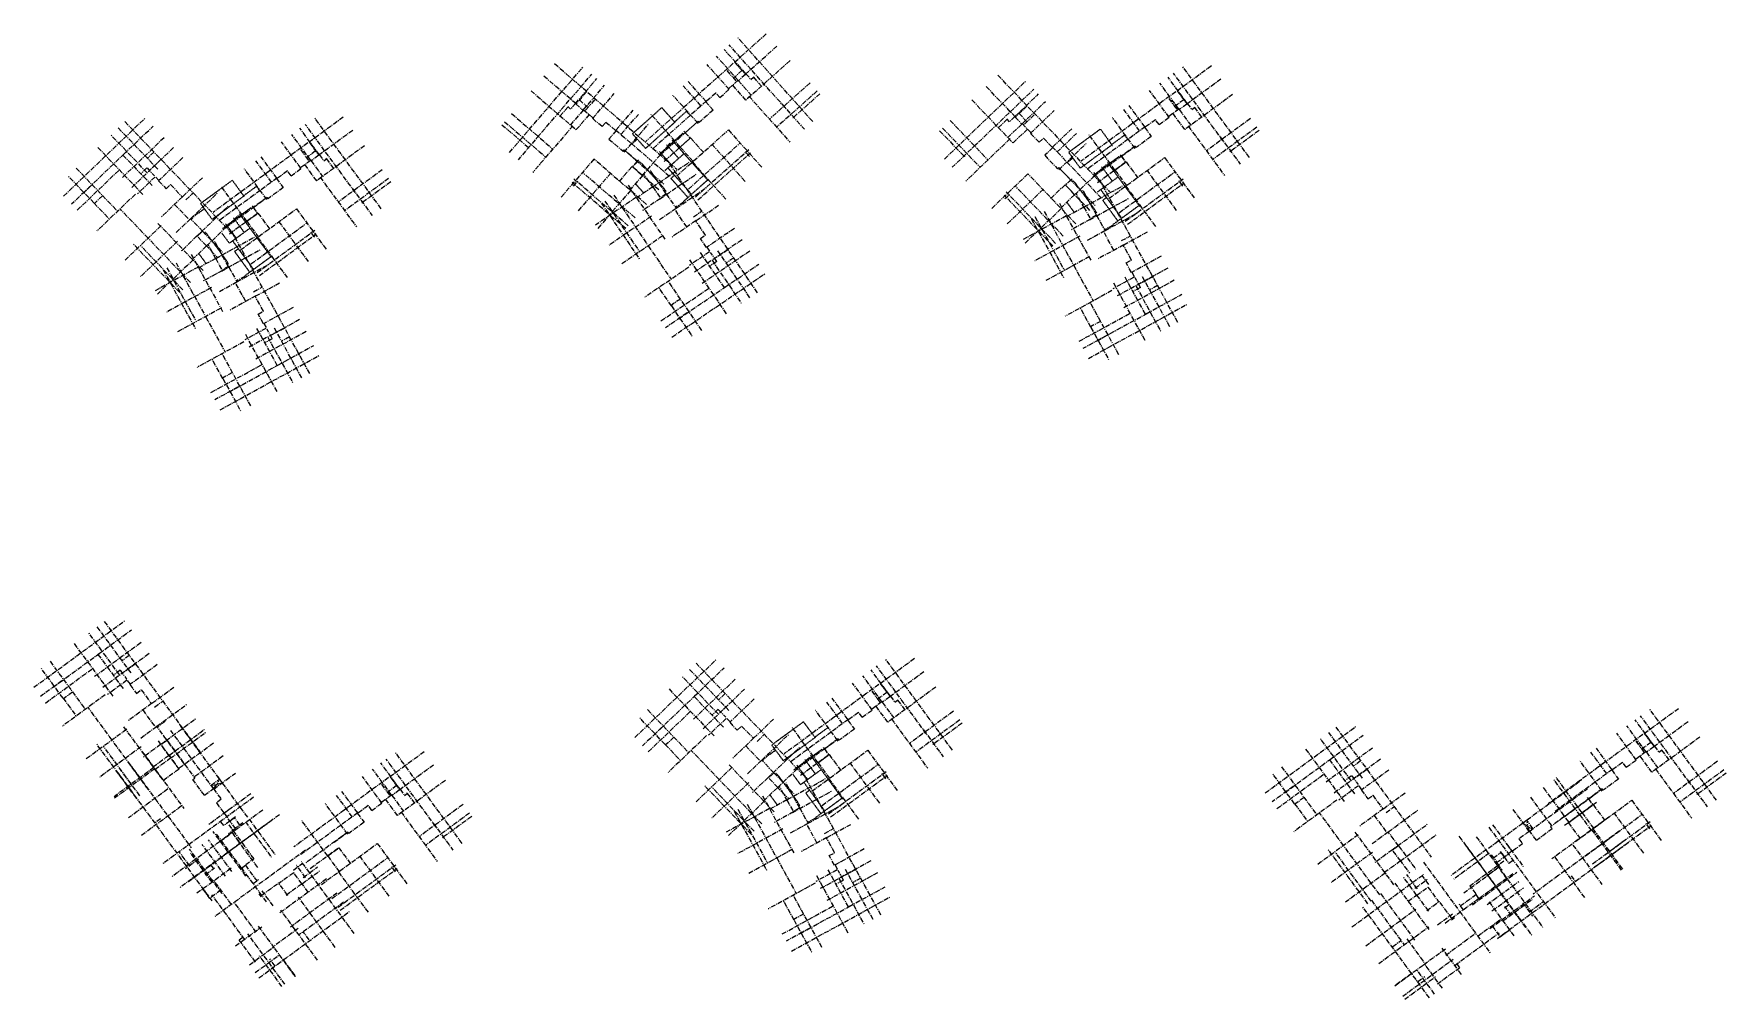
# Model space of a CAD drawing. Header units: millimetres. Extents: x 75184266 to 76346726, y -35077925 to -33679385.
# Drawn here: x 75305515 to 75529624, y -34277131 to -34149250 of the extents above; entities that cross this region are included whole.
import ezdxf

# ---------------------------------------------------------------- set-up
doc = ezdxf.new("R2010")
doc.units = ezdxf.units.MM
doc.header["$LTSCALE"] = 50
doc.header["$MEASUREMENT"] = 0
doc.linetypes.add('CENTER', pattern=[2, 1.25, -0.25, 0.25, -0.25])
doc.layers.add('CEN', color=1, linetype='CENTER')

msp = doc.modelspace()

# ---------------------------------------------------------------- linework, layer by layer
at = {"layer": 'CEN', "ltscale": 10}
for p, q in [((75398306.4, -34153003.1), (75399738.1, -34154607.2)), ((75399738.1, -34154607.2), (75400472.9, -34153951.3)), ((75397287.2, -34154113.9), (75398031.1, -34154947.3)), ((75398069.6, -34154990.5), (75398585.7, -34155568.7)), ((75377322.5, -34158521.3), (75376576.3, -34157878.3)), ((75378726, -34156892.6), (75377322.5, -34158521.3)), ((75379764.4, -34157985.3), (75379035.2, -34158831.6)), ((75392716.4, -34157992.3), (75386547.6, -34163497.9)), ((75455799, -34157799.9), (75456459.7, -34158700.7)), ((75456919.8, -34156791.8), (75458191.4, -34158525.5)), ((75458191.4, -34158525.5), (75458985.6, -34157942.9)), ((75378997.4, -34158875.5), (75378491.5, -34159462.6)), ((75392483.3, -34160009.8), (75387446.6, -34164505.1)), ((75435504.2, -34160277), (75434822.9, -34159565.6)), ((75437057, -34158790), (75435504.2, -34160277)), ((75437137.5, -34160789.8), (75436577.7, -34161325.8)), ((75437986.1, -34159977.1), (75437179.3, -34160749.8)), ((75456493.9, -34158747.4), (75456952.3, -34159372.3)), ((75384402.1, -34161783.5), (75390665.9, -34167180.8)), ((75391944.2, -34162206.6), (75388298.9, -34165460.1)), ((75391112.9, -34164248.7), (75392478.2, -34163030.2)), ((75391610.3, -34162162.9), (75392425.9, -34163076.8)), ((75391780.1, -34162353.1), (75393481.1, -34160834.9)), ((75391780.1, -34162353.1), (75392425.9, -34163076.8)), ((75397499.5, -34161973.3), (75401910.5, -34166915.5)), ((75450878, -34161223.3), (75444210.9, -34166113.4)), ((75340836.5, -34164585.5, 0), (75341497.3, -34165486.2, 0)), ((75341957.2, -34163577.3, 0), (75343229, -34165310.8, 0)), ((75343229, -34165310.8, 0), (75344023.2, -34164728.1, 0)), ((75385414.3, -34166127.3), (75383687.1, -34164639)), ((75384670.4, -34163796.7), (75389784.7, -34168203.5)), ((75392425.9, -34163076.8), (75388944.8, -34166183.8)), ((75391112.9, -34164248.7), (75392814.2, -34166155)), ((75442239.2, -34164201.6), (75447957.9, -34170173.4)), ((75450453, -34163209.2), (75445009.3, -34167202)), ((75449378, -34165268.9), (75450102.5, -34166256.6)), ((75449528.8, -34165474.5), (75451367.3, -34164126)), ((75325261.8, -34165632.1, 0), (75322030.4, -34168727.1, 0)), ((75341531.6, -34165532.9, 0), (75341990, -34166157.8, 0)), ((75379689.2, -34165847.3), (75375365, -34170865.7)), ((75386114.5, -34168011), (75384728.1, -34166816.5)), ((75385580.8, -34165934.2), (75384781.2, -34166862.2)), ((75385414.3, -34166127.3), (75384781.2, -34166862.2)), ((75384781.2, -34166862.2), (75388316, -34169908)), ((75385247.7, -34165983.7), (75388949.1, -34169173.1)), ((75392739.6, -34166221.5), (75397150.5, -34171163.8)), ((75442831.2, -34168622.4), (75441254.3, -34166975.6)), ((75442313.6, -34166231.2), (75446982.9, -34171107.1)), ((75449706.2, -34165344.4), (75445766.3, -34168234.1)), ((75450102.5, -34166256.6), (75446340, -34169016.3)), ((75448683.3, -34167297.6), (75450158.9, -34166215.2)), ((75448683.3, -34167297.6), (75450194.4, -34169357.8)), ((75449528.8, -34165474.5), (75450102.5, -34166256.6)), ((75455258.3, -34165643.6), (75459176.2, -34170985.2)), ((75322030.4, -34168727.1, 0), (75323030, -34169770.6, 0)), ((75323030, -34169770.6, 0), (75323607.7, -34169217.3, 0)), ((75323607.7, -34169217.3, 0), (75325174.4, -34170853, 0)), ((75335916, -34168009.4, 0), (75329249.3, -34172900.3, 0)), ((75386114.5, -34168011), (75384446.7, -34169946.6)), ((75387476.8, -34169537.4), (75385364.8, -34170975.4)), ((75387476.8, -34169537.4), (75388506.7, -34171050.1)), ((75437159.1, -34167795.8), (75432374.6, -34172377.5)), ((75443347.9, -34170564.4), (75442082.2, -34169242.7)), ((75443015.4, -34168446), (75442130.6, -34169293.2)), ((75442831.2, -34168622.4), (75442130.6, -34169293.2)), ((75442130.6, -34169293.2), (75445357.8, -34172663.3)), ((75442679, -34168463.5), (75446058.4, -34171992.4)), ((75450113.8, -34169417), (75454031.7, -34174758.5)), ((75335491.1, -34169995.4, 0), (75330047.9, -34173988.8, 0)), ((75334567.2, -34172260.8, 0), (75336405.5, -34170912.1, 0)), ((75385308.5, -34170892.7), (75379894.8, -34174578.6)), ((75384522.4, -34170011.9), (75380198.3, -34175030.3)), ((75389269.1, -34170446.3), (75388467.3, -34170992.2)), ((75389269.1, -34170446.3), (75390569.1, -34172355.8)), ((75391556.8, -34171532.1), (75390498.8, -34172252.5)), ((75443347.9, -34170564.4), (75441502.6, -34172331.5)), ((75324369.1, -34175563.7, 0), (75326272.1, -34173741.1, 0)), ((75327869.9, -34175409.3, 0), (75326272.1, -34173741.1, 0)), ((75327282.9, -34172946, 0), (75326358.5, -34173831.4, 0)), ((75334744.6, -34172130.6, 0), (75330805, -34175020.8, 0)), ((75335141, -34173042.9, 0), (75331378.8, -34175802.9, 0)), ((75333721.9, -34174083.9, 0), (75335197.4, -34173001.4, 0)), ((75333721.9, -34174083.9, 0), (75335233.2, -34176144, 0)), ((75334416.3, -34172055.2, 0), (75335141, -34173042.9, 0)), ((75334567.2, -34172260.8, 0), (75335141, -34173042.9, 0)), ((75340296.7, -34172429.2, 0), (75344215.2, -34177770.4, 0)), ((75387309.3, -34173413.8), (75381701.3, -34177232)), ((75388391, -34173838.7), (75390569.1, -34172355.8)), ((75394441, -34175901.5), (75393166.3, -34174029.3)), ((75442269.9, -34173355.7), (75436528.4, -34176506.8)), ((75441571.7, -34172403.8), (75436787.3, -34176985.4)), ((75444557.9, -34172214.1), (75442318, -34173443.4)), ((75444557.9, -34172214.1), (75445438.3, -34173818.4)), ((75446255, -34173290.3), (75445404.7, -34173757)), ((75446255, -34173290.3), (75447366.4, -34175315.4)), ((75328386.8, -34177351.3, 0), (75327121, -34176029.7, 0)), ((75327869.9, -34175409.3, 0), (75327169.4, -34176080.3, 0)), ((75335152.6, -34176203.2, 0), (75339071.1, -34181544.3, 0)), ((75393779.8, -34176351.8), (75394441, -34175901.5)), ((75394593, -34177546.2), (75393779.8, -34176351.8)), ((75398291.5, -34175028), (75394593, -34177546.2)), ((75444020.4, -34176056.7), (75438072.8, -34179320.9)), ((75445056.4, -34176583.2), (75447366.4, -34175315.4)), ((75448428.4, -34174590), (75447306.3, -34175205.8)), ((75324560.1, -34176710.1, 0), (75319660.6, -34181402.9, 0)), ((75328386.8, -34177351.3, 0), (75326541.6, -34179118.6, 0)), ((75450881.3, -34179215.3), (75449791.6, -34177229.7)), ((75454797.7, -34178714.2), (75450875.3, -34180867)), ((75327309.2, -34180142.8, 0), (75321568, -34183294.5, 0)), ((75326610.8, -34179190.9, 0), (75321880.9, -34183721.1, 0)), ((75329597, -34179000.9, 0), (75327357.3, -34180230.4, 0)), ((75329597, -34179000.9, 0), (75330477.6, -34180605.1, 0)), ((75331294.2, -34180077, 0), (75330443.9, -34180543.7, 0)), ((75331294.2, -34180077, 0), (75332405.9, -34182101.9, 0)), ((75450180, -34179600.2), (75450881.3, -34179215.3)), ((75450875.3, -34180867), (75450180, -34179600.2)), ((75329059.9, -34182843.6, 0), (75323112.7, -34186108.4, 0)), ((75330096, -34183369.9, 0), (75332405.9, -34182101.9, 0)), ((75333467.8, -34181376.4, 0), (75332345.7, -34181992.3, 0)), ((75335921.2, -34186001.5, 0), (75334831.2, -34184016, 0)), ((75335219.9, -34186386.4, 0), (75335921.2, -34186001.5, 0)), ((75335915.3, -34187653.1, 0), (75335219.9, -34186386.4, 0)), ((75339837.5, -34185499.9, 0), (75335915.3, -34187653.1, 0)), ((75321853, -34232814.6), (75318244.4, -34235460.1)), ((75318244.4, -34235460.1), (75319098.8, -34236625.5)), ((75319098.8, -34236625.5), (75319744, -34236152.5)), ((75319744, -34236152.5), (75321083.2, -34237979.2)), ((75416476.2, -34236314), (75417137, -34237214.7)), ((75417596.9, -34235305.8), (75418868.6, -34237039.3)), ((75418868.6, -34237039.3), (75419662.8, -34236456.6)), ((75400901.4, -34237360.6), (75397670.1, -34240455.6)), ((75417171.2, -34237261.4), (75417629.6, -34237886.3)), ((75319668.5, -34242544), (75321793.6, -34240986.1)), ((75323159.4, -34242849), (75321793.6, -34240986.1)), ((75322899.8, -34240330.1), (75321867.5, -34241086.9)), ((75397670.1, -34240455.6), (75398669.6, -34241499.1)), ((75398669.6, -34241499.1), (75399247.3, -34240945.8)), ((75399247.3, -34240945.8), (75400814, -34242581.5)), ((75411555.6, -34239737.9), (75404889, -34244628.8)), ((75319707.9, -34243705.5), (75314236.4, -34247716.9)), ((75323417.7, -34244842), (75322335.7, -34243366.1)), ((75323159.4, -34242849), (75322377.1, -34243422.6)), ((75329305.3, -34249236.2), (75323675.8, -34241557.8)), ((75329317.4, -34243207.4), (75324700.8, -34246592)), ((75411130.8, -34241723.9), (75405687.5, -34245717.3)), ((75410206.8, -34243989.3), (75412045.1, -34242640.6)), ((75517657, -34242939.1), (75518317.5, -34243839.9)), ((75518777.9, -34241931.1), (75520049.3, -34243665)), ((75520049.3, -34243665), (75520843.6, -34243082.5)), ((75323417.7, -34244842), (75321357.2, -34246352.6)), ((75323660.1, -34245172.6), (75321591.5, -34246689.2)), ((75330570.9, -34244917.1), (75326736.5, -34247728.2)), ((75400008.8, -34247292.2), (75401911.7, -34245469.6)), ((75403509.5, -34247137.8), (75401911.7, -34245469.6)), ((75402922.6, -34244674.5), (75401998.2, -34245559.9)), ((75410384.2, -34243859.1), (75406444.7, -34246749.3)), ((75410780.6, -34244771.4), (75407018.4, -34247531.4)), ((75409361.5, -34245812.4), (75410837, -34244730)), ((75409361.5, -34245812.4), (75410872.9, -34247872.5)), ((75410056, -34243783.7), (75410780.6, -34244771.4)), ((75410206.8, -34243989.3), (75410780.6, -34244771.4)), ((75415936.3, -34244157.7), (75419854.8, -34249498.9)), ((75518351.8, -34243886.6), (75518810.1, -34244511.6)), ((75321416.3, -34246433.3), (75316134.4, -34250305.7)), ((75321532.4, -34246608.6), (75316157.7, -34250549)), ((75325483.1, -34246018.5), (75326831.1, -34247857.3)), ((75352664.9, -34247653.2), (75353936.1, -34249387.1)), ((75404026.4, -34249079.8), (75402760.6, -34247758.2)), ((75403509.5, -34247137.8), (75402809, -34247808.8)), ((75410792.2, -34247931.7), (75414710.7, -34253272.8)), ((75484934, -34246789), (75481325.7, -34249434.8)), ((75512735.5, -34246361.7), (75506067.7, -34251250.9)), ((75351543.9, -34248661.1), (75352204.4, -34249562)), ((75352238.6, -34249608.7), (75352696.8, -34250233.7)), ((75353936.1, -34249387.1), (75354730.5, -34248804.7)), ((75400199.8, -34248438.6), (75395300.2, -34253131.4)), ((75404026.4, -34249079.8), (75402181.3, -34250847.1)), ((75481325.7, -34249434.8), (75482180.1, -34250600.1)), ((75482180.1, -34250600.1), (75482825.3, -34250127.1)), ((75482825.3, -34250127.1), (75484164.6, -34251953.6)), ((75503603.4, -34254855.9), (75511281.5, -34249225.9)), ((75503695.4, -34250356.1), (75506506.7, -34254190.2)), ((75505405, -34249102.5), (75508790, -34253718.9)), ((75512310.2, -34248347.6), (75506865.9, -34252339.6)), ((75511234.9, -34250407.1), (75511959.3, -34251395)), ((75511385.7, -34250612.7), (75513224.4, -34249264.5)), ((75335827.2, -34252086.7), (75323767.3, -34260928.4)), ((75346622.2, -34252083.4), (75339954, -34256972.1)), ((75402948.8, -34251871.3), (75397207.6, -34255023)), ((75402250.4, -34250919.4), (75397520.6, -34255449.6)), ((75405236.6, -34250729.4), (75402996.9, -34251958.9)), ((75405236.6, -34250729.4), (75406117.3, -34252333.6)), ((75406933.9, -34251805.5), (75406083.6, -34252272.2)), ((75406933.9, -34251805.5), (75408045.5, -34253830.4)), ((75511563.1, -34250482.6), (75507622.8, -34253371.8)), ((75511959.3, -34251395), (75508196.4, -34254154.1)), ((75510209.3, -34252678.1), (75511726, -34254746.7)), ((75510539.9, -34252435.7), (75512015.7, -34251353.6)), ((75510539.9, -34252435.7), (75512050.8, -34254496.2)), ((75511385.7, -34250612.7), (75511959.3, -34251395)), ((75517115.2, -34250782.7), (75521032.3, -34256124.8)), ((75336885.6, -34253530.3), (75324825.6, -34262371.9)), ((75338034.5, -34252712.7), (75330262.2, -34258411)), ((75334678.3, -34258552.2), (75331375.5, -34254047.2)), ((75346196.7, -34254069.2), (75340752.2, -34258060.9)), ((75404699.5, -34254572.1), (75398752.3, -34257836.9)), ((75405735.7, -34255098.4), (75408045.5, -34253830.4)), ((75409107.4, -34253104.9), (75407985.3, -34253720.8)), ((75508216.4, -34252936.6), (75506377.7, -34254284.8)), ((75511806.7, -34254687.5), (75515747.5, -34260062)), ((75511970.1, -34254555.3), (75515887.2, -34259897.5)), ((75330887.2, -34260839.8), (75327818.9, -34256654.7)), ((75331734, -34260219), (75328665.7, -34256033.9)), ((75333025, -34259764.3), (75329722.2, -34255259.3)), ((75345449.5, -34256204.2), (75341509, -34259093.2)), ((75345845.6, -34257116.6), (75342082.5, -34259875.4)), ((75344426.2, -34258157.2), (75345902, -34257075.2)), ((75345272, -34256334.3), (75347110.8, -34254986.2)), ((75351001.5, -34256504.6), (75354918.3, -34261847.1)), ((75411560.8, -34257730), (75410470.9, -34255744.5)), ((75482750.2, -34256518.6), (75484875.1, -34254960.5)), ((75486241.1, -34256823.4), (75484875.1, -34254960.5)), ((75486241.1, -34256823.4), (75485458.8, -34257396.9)), ((75494232.7, -34255546.1), (75499931.5, -34263318)), ((75495082.6, -34256671.4), (75503925.1, -34268730.7)), ((75496526.1, -34255612.9), (75505368.6, -34267672.2)), ((75330512.2, -34258264.9), (75325992.3, -34261578.6)), ((75329111.3, -34261647.9), (75326278.5, -34257784)), ((75329414.5, -34259930.4), (75329004.1, -34259370.6)), ((75341472.7, -34257402.4), (75329412.8, -34266244.1)), ((75333025, -34259764.3), (75333609.7, -34259335.7)), ((75339899.6, -34260025.1), (75341117.4, -34259132.3)), ((75341511.4, -34261039.7), (75340316.7, -34259410.2)), ((75347938.2, -34268435.8), (75340970, -34258931.3)), ((75344426.2, -34258157.2), (75345936.8, -34260217.8)), ((75410859.6, -34258114.9), (75411560.8, -34257730)), ((75411554.9, -34259381.6), (75410859.6, -34258114.9)), ((75415477.2, -34257228.4), (75411554.9, -34259381.6)), ((75482789.6, -34257680.1), (75477318.4, -34261691.9)), ((75486499.6, -34258816.3), (75484439.1, -34260327.1)), ((75486499.6, -34258816.3), (75485417.5, -34257340.5)), ((75489543.3, -34258984.6), (75498385.8, -34271044)), ((75495677.4, -34262124.6), (75500182.1, -34258821.5)), ((75331635.6, -34259797.2), (75327115.7, -34263110.9)), ((75328217, -34260648.2), (75329448.8, -34259745.1)), ((75331682.6, -34264580), (75329385.5, -34261446.8)), ((75336329.3, -34264237.6), (75333041.1, -34259752.5)), ((75339923.7, -34260379.4), (75337980.1, -34261804.3)), ((75344254.6, -34261196.9), (75338091.2, -34265715.5)), ((75341005.7, -34261855.2), (75339923.7, -34260379.4)), ((75341182.6, -34261025), (75343098.7, -34259620.2)), ((75345856.2, -34260276.9), (75349773, -34265619.3)), ((75484498.3, -34260407.7), (75479216.6, -34264280.5)), ((75480058.9, -34267562.8), (75489563, -34260593.9)), ((75488730.5, -34262526.8), (75487325.6, -34260610.8)), ((75488412.5, -34262441.9), (75490041.9, -34261247.1)), ((75490254.8, -34261959), (75489361.9, -34260741.3)), ((75496889.6, -34263777.8), (75501394.3, -34260474.7)), ((75497984, -34264599.7), (75502169, -34261531.2)), ((75330299, -34262692.9), (75328786.9, -34263801.5)), ((75333415.5, -34269193.1), (75329087, -34263289.1)), ((75335655.2, -34263384.9), (75337921, -34261723.7)), ((75337217.7, -34264781.2), (75335740, -34262765.6)), ((75339133.1, -34263377), (75337921, -34261723.7)), ((75341029.9, -34261837.5), (75338900.8, -34263398.4)), ((75345638.2, -34263084.1), (75339490.9, -34267590.9)), ((75345430, -34270274.7), (75340566.3, -34263640.6)), ((75341851.8, -34262958.5), (75341029.9, -34261837.5)), ((75483861.9, -34263150.5), (75488369.2, -34269297.4)), ((75485749, -34261766.8), (75490268.1, -34267929.9)), ((75487510.8, -34264169.5), (75488631.7, -34263347.6)), ((75488631.7, -34263347.6), (75490192.8, -34265476.6)), ((75488649.5, -34263371.8), (75490125.2, -34262289.7)), ((75490125.2, -34262289.7), (75491550.3, -34264233.2)), ((75492392.9, -34267050.2), (75496877.7, -34263761.7)), ((75496889.6, -34263777.8), (75496460.8, -34263193.2)), ((75498604.9, -34265446.5), (75502789.8, -34262377.9)), ((75499737, -34263103.6), (75503051, -34267623.2)), ((75334962.8, -34268259.3), (75332061.6, -34264302.1)), ((75343095.3, -34271986.4), (75338231.5, -34265352.3)), ((75346525.1, -34264293.8), (75340626.2, -34268618.5)), ((75481897.9, -34270070.8), (75488531.6, -34265206.6)), ((75482652.3, -34264037.5), (75486977.4, -34269936.1)), ((75489977.8, -34265386.2), (75491631, -34264174)), ((75491382.2, -34267301.5), (75493397.7, -34265823.7)), ((75493292.3, -34266439.7), (75491631, -34264174)), ((75498204.8, -34264227.1), (75501518.8, -34268746.7)), ((75500055.6, -34266751.2), (75503919.3, -34263918.2)), ((75500283, -34265022.1), (75500842.8, -34264611.6)), ((75501209.2, -34266066.8), (75500306, -34264835.1)), ((75332218.4, -34270070.8), (75335685.5, -34267528.9)), ((75337382.1, -34270358.3), (75335253.1, -34267454.5)), ((75340508.9, -34267762.1), (75337237.2, -34270160.7)), ((75341997, -34269287.5), (75341198.8, -34268198.7)), ((75483609.7, -34272405.4), (75490243.5, -34267541.2)), ((75492486.6, -34271296.8), (75496443.6, -34268395.3)), ((75493681.5, -34272652.7), (75499585.2, -34268323.8)), ((75496721.5, -34268774.3), (75499854.6, -34266477)), ((75498608.6, -34267390.6), (75499717.3, -34268902.7)), ((75338760.5, -34275164.4), (75333857.9, -34268477.4)), ((75340155.7, -34274141.5), (75337396.8, -34270378.5)), ((75485468.9, -34270161.8), (75486557.6, -34269363.5)), ((75487346.8, -34269154.6), (75489745.7, -34272426.1)), ((75489548.1, -34272571), (75492451.8, -34270441.9)), ((75494559.2, -34273849.8), (75492017, -34270382.8)), ((75338369.3, -34275451.2), (75335394.7, -34271393.8)), ((75337451.1, -34272744.2), (75336758.5, -34271799.5)), ((75338478.8, -34271854.4), (75340155.7, -34274141.5)), ((75485765.1, -34275344.9), (75489527.9, -34272585.8)), ((75486788.1, -34276740), (75493474.8, -34271837)), ((75488052.2, -34273667.9), (75485765.1, -34275344.9)), ((75487074.9, -34277131.2), (75491132.1, -34274156.2)), ((75488764.7, -34274825.7), (75489709.4, -34274133))]:
    msp.add_line(p, q, dxfattribs=at)
at = {"layer": 'CEN'}
for p, q in [((75384788.4, -34162487.9), (75388667.9, -34159025.4)), ((75388667.9, -34159025.4), (75390465.8, -34161039.8)), ((75391948.3, -34159515.5), (75390365.9, -34160927.8)), ((75392431.1, -34160056.4), (75391948.3, -34159515.5)), ((75386519.6, -34164427.7), (75384788.4, -34162487.9)), ((75390399.2, -34160965.1), (75386519.6, -34164427.7)), ((75442556.3, -34164939.7), (75446749.3, -34161864.2)), ((75446749.3, -34161864.2), (75448346.2, -34164041.4)), ((75449967.8, -34162666), (75448257.5, -34163920.4)), ((75450396.6, -34163250.6), (75449967.8, -34162666)), ((75384714.3, -34163851.7), (75384763.9, -34163794.1)), ((75384763.9, -34163794.1), (75385426.4, -34163202.8)), ((75389083.7, -34167366.6), (75391609.1, -34165112.7)), ((75390026.4, -34163339.3), (75394835.3, -34168727.4)), ((75444094, -34167036.2), (75442556.3, -34164939.7)), ((75448287.1, -34163960.8), (75444094, -34167036.2)), ((75386113.9, -34166532.1), (75385705.4, -34166180.2)), ((75388946.1, -34169705.4), (75386113.9, -34166532.1)), ((75389482.8, -34167010.4), (75392609.1, -34170513.2)), ((75442352, -34166290.1), (75442407, -34166237.5)), ((75442407, -34166237.5), (75443123, -34165712.3)), ((75447688.9, -34166288.4), (75451960.2, -34172111.8)), ((75327594.6, -34171726.7, 0), (75331787.3, -34168650.8, 0)), ((75331787.3, -34168650.8, 0), (75333384.4, -34170827.8, 0)), ((75335005.8, -34169452.2, 0), (75333295.7, -34170706.8, 0)), ((75335434.7, -34170036.8, 0), (75335005.8, -34169452.2, 0)), ((75389249.5, -34170151.1), (75388946.1, -34169705.4)), ((75390345.2, -34167976.6), (75389878.9, -34168392.7)), ((75389878.9, -34168392.7), (75392142.8, -34170929.4)), ((75394847.3, -34168515.6), (75391580.3, -34171431.4)), ((75443488.8, -34169092.2), (75443115.9, -34168702.8)), ((75446004.4, -34172521.9), (75443488.8, -34169092.2)), ((75446365.2, -34170207), (75449094.7, -34168205)), ((75329132.6, -34173823.1, 0), (75327594.6, -34171726.7, 0)), ((75333325.3, -34170747.2, 0), (75329132.6, -34173823.1, 0)), ((75391580.3, -34171431.4), (75391517.4, -34171474.2)), ((75446796.6, -34169890.6), (75449573.3, -34173676.4)), ((75447562.5, -34170934.8), (75447058.5, -34171304.5)), ((75447058.5, -34171304.5), (75449069.4, -34174046.1)), ((75451992.4, -34171902.1), (75448461.4, -34174492)), ((75327331.4, -34172996.5, 0), (75327386.3, -34172943.9, 0)), ((75327386.3, -34172943.9, 0), (75328102.3, -34172418.7, 0)), ((75332727.3, -34173074.9, 0), (75336999.3, -34178897.8, 0)), ((75446263.8, -34172994.6), (75446004.4, -34172521.9)), ((75328527.6, -34175879.2, 0), (75328154.6, -34175489.7, 0)), ((75331043.5, -34179308.6, 0), (75328527.6, -34175879.2, 0)), ((75331404, -34176993.6, 0), (75334133.3, -34174991.3, 0)), ((75448461.4, -34174492), (75448394.7, -34174528.6)), ((75331835.4, -34176677.2, 0), (75334612.6, -34180462.7, 0)), ((75332601.4, -34177721.3, 0), (75332097.5, -34178091, 0)), ((75332097.5, -34178091, 0), (75334108.7, -34180832.4, 0)), ((75337031.5, -34178688.1, 0), (75333500.7, -34181278.4, 0)), ((75331303, -34179781.2, 0), (75331043.5, -34179308.6, 0)), ((75333500.7, -34181278.4, 0), (75333434.1, -34181315, 0)), ((75403234.3, -34243455.2), (75407427, -34240379.3)), ((75407427, -34240379.3), (75409024.1, -34242556.3)), ((75410645.5, -34241180.7), (75408935.3, -34242435.4)), ((75404772.2, -34245551.6), (75403234.3, -34243455.2)), ((75408964.9, -34242475.7), (75404772.2, -34245551.6)), ((75402971, -34244725), (75403025.9, -34244672.4)), ((75403025.9, -34244672.4), (75403741.9, -34244147.2)), ((75408367, -34244803.4), (75412638.9, -34250626.3)), ((75404167.2, -34247607.7), (75403794.3, -34247218.2)), ((75406683.2, -34251037.1), (75404167.2, -34247607.7)), ((75407043.7, -34248722.1), (75409773, -34246719.8)), ((75407475, -34248405.7), (75410252.2, -34252191.2)), ((75408241.1, -34249449.8), (75407737.1, -34249819.5)), ((75407737.1, -34249819.5), (75409748.3, -34252560.9)), ((75412671.1, -34250416.6), (75409140.4, -34253006.9)), ((75406942.7, -34251509.7), (75406683.2, -34251037.1)), ((75409140.4, -34253006.9), (75409073.7, -34253043.5))]:
    msp.add_line(p, q, dxfattribs=at)
at = {"layer": 'CEN', "ltscale": 0.5}
for p, q in [((75385176.7, -34169108.9), (75386286.5, -34170352.3)), ((75442309.4, -34171567.5), (75443295.1, -34172911.4)), ((75327348.4, -34178354.5, 0), (75328334.3, -34179698.4, 0)), ((75402988.1, -34250083), (75403973.9, -34251426.9))]:
    msp.add_line(p, q, dxfattribs=at)
at = {"layer": 'CEN', "ltscale": 10}
for points in [[(75398306.4, -34153003.1), (75402511.3, -34149250.3)], [(75399808.9, -34154543.9), (75396929.4, -34151317.6)], [(75400472.9, -34153951.3), (75397593.4, -34150725)], [(75408669.8, -34160882.8), (75398712.6, -34149726.2)], [(75400472.9, -34153951.3), (75403942.9, -34150854.3)], [(75368501.5, -34164951.6), (75378262.8, -34153623.2)], [(75378726, -34156892.6), (75374456.3, -34153213.6)], [(75398146, -34153146.3), (75393008.4, -34157731.7)], [(75397585.4, -34156595.5), (75394672.6, -34153331.9)], [(75398821.7, -34155465.2), (75395922.3, -34152216.6)], [(75405670.8, -34152790.4), (75399783.6, -34158044.8)], [(75405037.5, -34159065.6), (75400472.9, -34153951.3)], [(75456919.8, -34156791.8), (75461464.4, -34153458.5)], [(75466481.8, -34165626.8), (75457637.6, -34153568.7)], [(75376576.3, -34157878.3), (75373052.9, -34154842.3)], [(75376576.3, -34157878.3), (75379399.1, -34154602.3)], [(75377250.5, -34158459.3), (75380073.4, -34155183.3)], [(75378253.7, -34159363.3), (75381096.1, -34156064.5)], [(75393863.5, -34158778), (75391516.7, -34156148.5)], [(75394523.8, -34158188.7), (75392177, -34155559.2)], [(75398022.4, -34156071.4), (75397429.1, -34156600.9)], [(75398768.5, -34155405.6), (75398022.4, -34156071.4)], [(75398022.4, -34156071.4), (75399783.6, -34158044.8)], [(75399291.9, -34154107.3), (75398172.8, -34155106.1)], [(75399758, -34154629.6), (75398821.7, -34155465.2)], [(75398821.7, -34155465.2), (75400529.7, -34157378.9)], [(75399808.9, -34154543.9), (75400474.8, -34155290)], [(75400474.8, -34155290), (75400810.5, -34154990.4)], [(75400810.5, -34154990.4), (75400757.3, -34154930.7)], [(75400810.5, -34154990.4), (75401872.6, -34156180.3)], [(75408307.7, -34155744.8), (75402924, -34160549.7)], [(75426108.4, -34165833.9), (75436908.8, -34155491.3)], [(75434822.9, -34159565.6), (75431606.1, -34156206.4)], [(75437057, -34158790), (75433158.9, -34154719.4)], [(75457197.1, -34159291.9), (75454621.8, -34155780.7)], [(75458268, -34158469.3), (75455710.4, -34154982.3)], [(75458985.6, -34157942.9), (75456428, -34154455.9)], [(75458985.6, -34157942.9), (75462736, -34155192.1)], [(75371359, -34156808.2), (75377336.9, -34161959.2)], [(75372101.6, -34163071.4), (75376576.3, -34157878.3)], [(75377250.5, -34158459.3), (75376597.8, -34159216.9)], [(75377302.9, -34158544), (75378253.7, -34159363.3)], [(75377759.9, -34158013.7), (75378896.2, -34158992.9)], [(75378888.8, -34157032.9), (75384105.7, -34161528)], [(75379509.5, -34160471.8), (75382365, -34157157.9)], [(75393482.1, -34161128.9), (75390136.5, -34157380.4)], [(75394568.6, -34158148.7), (75392483.3, -34160009.8)], [(75393595, -34157208.1), (75392716.4, -34157992.3)], [(75394475.3, -34158232), (75395474.1, -34159351.1)], [(75395825.4, -34157094), (75394508.6, -34158269.3)], [(75396358.1, -34157690.9), (75395825.4, -34157094)], [(75396358.1, -34157690.9), (75397585.4, -34156595.5)], [(75400204, -34157502.1), (75405637.1, -34163589.5)], [(75409256.6, -34156808), (75403872.9, -34161612.9)], [(75404558.2, -34158528.6), (75407550.7, -34161881.6)], [(75409606.1, -34157199.7), (75406031.7, -34160389.8)], [(75429731.9, -34158001.2), (75435189.6, -34163700.5)], [(75434822.9, -34159565.6), (75437946.2, -34156574.7)], [(75435438.5, -34160208.4), (75438561.8, -34157217.5)], [(75436350.5, -34161204.2), (75439495.5, -34158192.6)], [(75456746.4, -34156919), (75451193.6, -34160991.8)], [(75455858.3, -34160298.7), (75453271.2, -34156771.4)], [(75457795.1, -34157985.2), (75456585.6, -34158872.4)], [(75458209.1, -34158549.6), (75457197.1, -34159291.9)], [(75464270.8, -34157284.6), (75457907.8, -34161951.6)], [(75458268, -34158469.3), (75458859.4, -34159275.6)], [(75463039.9, -34163470.4), (75458985.6, -34157942.9)], [(75368774, -34159808.1), (75374240.6, -34164518.5)], [(75376256.9, -34158923.1), (75375215.7, -34160131.4)], [(75376256.9, -34158923.1), (75376309.1, -34158862.5)], [(75376597.8, -34159216.9), (75376256.9, -34158923.1)], [(75378253.7, -34159363.3), (75376579.3, -34161306.4)], [(75379063.5, -34159955.4), (75377336.9, -34161959.2)], [(75378305.9, -34159302.6), (75379063.5, -34159955.4)], [(75379063.5, -34159955.4), (75379665.9, -34160474.5)], [(75380755.7, -34161545.6), (75379509.5, -34160471.8)], [(75382598.4, -34162011.3), (75384899, -34159341.4)], [(75383268.9, -34162589), (75385569.5, -34159919.1)], [(75391112.9, -34164248.7), (75387267.9, -34159940.6)], [(75395474.1, -34159351.1), (75393627.6, -34160999.1)], [(75395474.1, -34159351.1), (75393627.6, -34160999.1)], [(75426871.8, -34160740.1), (75431862.6, -34165951.9)], [(75429871.9, -34164306.8), (75434822.9, -34159565.6)], [(75434405, -34160575.1), (75433253, -34161678.2)], [(75434405, -34160575.1), (75434462.8, -34160519.7)], [(75434716.2, -34160900.1), (75434405, -34160575.1)], [(75435438.5, -34160208.4), (75434716.2, -34160900.1)], [(75435482.5, -34160297.8), (75436350.5, -34161204.2)], [(75435988.1, -34159813.6), (75437025.5, -34160897)], [(75437205.7, -34158945.3), (75441968.6, -34163919)], [(75437494.6, -34162427.8), (75440654, -34159402.3)], [(75451340.2, -34164418.7), (75448368.5, -34160367.3)], [(75451944.7, -34162115.1), (75449860.3, -34159273.1)], [(75452658.4, -34161591.6), (75450573.9, -34158749.7)], [(75451827.7, -34160526.7), (75450878, -34161223.3)], [(75454058.7, -34160626.5), (75452635.5, -34161670.4)], [(75454531.9, -34161271.6), (75454058.7, -34160626.5)], [(75454531.9, -34161271.6), (75455858.3, -34160298.7)], [(75456343.5, -34159818.8), (75455702.3, -34160289.1)], [(75457149.8, -34159227.4), (75456343.5, -34159818.8)], [(75456343.5, -34159818.8), (75457907.8, -34161951.6)], [(75457197.1, -34159291.9), (75458714.2, -34161360.2)], [(75458859.4, -34159275.6), (75459222.3, -34159009.5)], [(75459222.3, -34159009.5), (75459175, -34158945)], [(75459222.3, -34159009.5), (75460165.6, -34160295.6)], [(75466612.9, -34160477.8), (75460794.2, -34164745.6)], [(75367501.1, -34161285.4), (75371130.6, -34164412.8)], [(75367843.8, -34160887.7), (75373310.4, -34165598)], [(75372571.5, -34162526.1), (75369637.8, -34165930.8)], [(75376907.1, -34161423.9), (75371581, -34167605.1)], [(75380755.7, -34161545.6), (75381277.9, -34160939.5)], [(75381277.9, -34160939.5), (75382615, -34162091.7)], [(75382647.7, -34162053.8), (75381668.5, -34163190.1)], [(75382553, -34161972.2), (75384670.4, -34163796.7)], [(75383510, -34161014.7), (75384402.1, -34161783.5)], [(75383691.2, -34164933), (75386971, -34161126.7)], [(75390646.1, -34168090), (75397499.5, -34161973.3)], [(75393627.6, -34160999.1), (75393481.1, -34160834.9), (75391780.1, -34162353.1)], [(75392478.2, -34163030.2), (75394232.7, -34164996.1)], [(75393627.6, -34160999.1), (75393481.1, -34160834.9)], [(75425463.4, -34162088.8), (75428777, -34165549.1)], [(75425842.6, -34161725.7), (75430833.4, -34166937.4)], [(75436350.5, -34161204.2), (75434498, -34162978.3)], [(75437099.9, -34161871.1), (75435189.6, -34163700.5)], [(75436408.3, -34161148.9), (75437099.9, -34161871.1)], [(75437099.9, -34161871.1), (75437649.9, -34162445.5)], [(75438632.3, -34163615.9), (75437494.6, -34162427.8)], [(75438632.3, -34163615.9), (75439210.1, -34163062.6)], [(75439210.1, -34163062.6), (75440430.8, -34164337.4)], [(75440422, -34164255.8), (75442967.5, -34161818.2)], [(75441034.1, -34164895), (75443579.6, -34162457.4)], [(75448683.3, -34167297.6), (75445268.1, -34162641.4)], [(75452706.8, -34161556.2), (75450453, -34163209.2)], [(75453493.1, -34162839.6), (75451497.4, -34164303.4)], [(75453493.1, -34162839.6), (75451497.4, -34164303.4)], [(75452606, -34161630.1), (75453493.1, -34162839.6)], [(75458378.2, -34161451.6), (75463204, -34168031)], [(75467455.6, -34161626.8), (75461637, -34165894.6)], [(75462614.2, -34162890), (75465272.2, -34166513.9)], [(75467766.2, -34162050.1), (75463902.9, -34164883.7)], [(75381668.5, -34163190.1), (75383543.5, -34164805.7)], [(75381668.5, -34163190.1), (75383543.5, -34164805.7)], [(75383543.5, -34164805.7), (75383687.1, -34164639)], [(75383543.5, -34164805.7), (75383687.1, -34164639), (75385414.3, -34166127.3)], [(75386114.5, -34168011), (75389883.8, -34163636.6)], [(75392194.2, -34169824.6), (75399047.6, -34163707.9)], [(75393126.4, -34170869.1), (75400196.1, -34164559.4)], [(75393459.4, -34171242.1), (75400417.1, -34165032.3)], [(75395296.3, -34163852.5), (75399750.6, -34168843.2)], [(75400270.6, -34165498.7), (75399704.3, -34164864.1)], [(75430391.8, -34163808.9), (75427145.9, -34166917.3)], [(75434813, -34163126.5), (75428919.9, -34168769.9)], [(75440466.9, -34164302.8), (75439383.6, -34165340.2)], [(75440380.5, -34164212.5), (75442313.6, -34166231.2)], [(75441230.2, -34167268.6), (75444859.1, -34163793.6)], [(75441424.7, -34163351), (75442239.2, -34164201.6)], [(75451497.4, -34164303.4), (75451367.3, -34164126), (75449528.8, -34165474.5)], [(75451497.4, -34164303.4), (75451367.3, -34164126)], [(75386648.2, -34171843.6), (75379689.2, -34165847.3)], [(75384728.1, -34166816.5), (75383008.1, -34168812.7)], [(75389269.1, -34170446.3), (75387141.1, -34167321)], [(75387476.8, -34169537.4), (75392311.9, -34166245.4)], [(75401336.5, -34183541.6), (75389294.4, -34165854.9)], [(75439383.6, -34165340.2), (75441095.4, -34167127.8)], [(75439383.6, -34165340.2), (75441095.4, -34167127.8)], [(75441095.4, -34167127.8), (75441254.3, -34166975.6)], [(75441095.4, -34167127.8), (75441254.3, -34166975.6), (75442831.2, -34168622.4)], [(75443347.9, -34170564.4), (75447518.4, -34166570.6)], [(75447851.2, -34171076.5), (75455258.3, -34165643.6)], [(75449226.2, -34172951.3), (75456633.4, -34167518.4)], [(75450158.9, -34166215.2), (75451717.4, -34168340)], [(75452885.5, -34167303.4), (75456841.8, -34172697.4)], [(75383890.2, -34175044.3), (75376825.3, -34168956.6)], [(75376979.9, -34169420.4), (75377535.1, -34168776.1)], [(75384216.6, -34174665.5), (75377038, -34168479.9)], [(75381924.7, -34167687.8), (75377558.2, -34172755.4)], [(75385130.5, -34173604.9), (75378171.5, -34167608.6)], [(75384206.7, -34169318.9), (75389067, -34176457.4)], [(75387561.2, -34169661.4), (75386339.3, -34167866.9)], [(75388382.7, -34171134.5), (75393341.8, -34167758.1)], [(75390569.1, -34172355.8), (75394602.4, -34169609.7)], [(75441833.2, -34176038.4), (75435479.9, -34169403.9)], [(75443512.5, -34174430.4), (75437159.1, -34167795.8)], [(75442082.2, -34169242.7), (75440179.1, -34171065.1)], [(75444557.9, -34172214.1), (75449685.8, -34169399.8)], [(75457014.2, -34187480.1), (75446719.6, -34168722.4)], [(75450054.3, -34174080.2), (75457695.2, -34168475.8)], [(75450350, -34174483.4), (75457869.9, -34168967.7)], [(75457679.5, -34169417.9), (75457176.4, -34168732.1)], [(75380693.7, -34171710.7), (75385725.6, -34179101.4)], [(75381148.3, -34171401.2), (75385721.6, -34178118.1)], [(75382305.5, -34170613.3), (75386878.8, -34177330.2)], [(75388506.7, -34171050.1), (75386126.2, -34172670.9)], [(75393228.3, -34173987.1), (75396203.6, -34171961.4)], [(75440461, -34177352.5), (75434010.8, -34170616.9)], [(75434120.4, -34171093.4), (75434734.7, -34170505.1)], [(75440822.1, -34177006.7), (75434268.2, -34170162.8)], [(75439208.3, -34169841.8), (75434376.9, -34174468.4)], [(75441323.8, -34171683.7), (75445478.8, -34179254.5)], [(75444630.1, -34172345.6), (75443585.5, -34170442.4)], [(75446255, -34173290.3), (75444435.9, -34169975.7)], [(75445306.9, -34173890.6), (75450566.2, -34171004.1)], [(75393228.3, -34173987.1), (75389993.3, -34176189.7)], [(75390304.6, -34172535.9), (75390569.1, -34172355.8)], [(75391988.4, -34174831.3), (75390387.3, -34172479.6)], [(75392879.4, -34173474.6), (75393995.3, -34172714.8)], [(75437598, -34173728.5), (75441899.8, -34181566.6)], [(75438080.2, -34173463.9), (75441989.8, -34180587.5)], [(75439307.5, -34172790.3), (75443217.1, -34179914)], [(75445438.3, -34173818.4), (75442913.7, -34175204)], [(75447366.4, -34175315.4), (75451644, -34172967.8)], [(75388862.6, -34175979.5), (75383386.9, -34179707.7)], [(75447085.9, -34175469.4), (75447366.4, -34175315.4)], [(75448542.4, -34177915.3), (75447173.6, -34175421.2)], [(75449559, -34176650.1), (75450742.5, -34176000.6)], [(75449857.3, -34177193.6), (75453012.8, -34175461.9)], [(75386878.8, -34177330.2), (75389901, -34181769.1)], [(75394991.1, -34178122), (75392339.7, -34179927.2)], [(75399313, -34176528.3), (75392928, -34180875.6)], [(75396956.8, -34182874.9), (75393799.5, -34178237.6)], [(75400331.6, -34178024.5), (75393946.6, -34182371.7)], [(75394650.8, -34177506.8), (75395044.8, -34178085.4)], [(75395950.7, -34179398.2), (75395137.5, -34178203.8)], [(75400344.6, -34184217), (75396097.7, -34177979.5)], [(75449857.3, -34177193.6), (75446426.4, -34179076.6)], [(75392240.7, -34180176.1), (75386409.1, -34184146.5)], [(75397249, -34186324.6), (75392394.3, -34179194.4)], [(75395956.3, -34179406.5), (75395026.4, -34180039.6)], [(75395325.1, -34179243.5), (75399228.7, -34184976.8)], [(75397039.5, -34182818.6), (75401519.1, -34179768.6)], [(75398198.4, -34178932.5), (75397144.5, -34179650.1)], [(75445321.1, -34178759.3), (75439513.8, -34181946.4)], [(75443217.1, -34179914), (75445800.8, -34184621.6)], [(75455671, -34180305.4), (75448899.3, -34184021.8)], [(75450936.6, -34180833.3), (75451273.4, -34181447)], [(75389940.9, -34185292.6), (75388270.8, -34182839.6)], [(75388544.9, -34187283.5), (75394876.1, -34182972.8)], [(75393975.6, -34188553.3), (75389529, -34182022.3)], [(75390002.5, -34189424.4), (75402363.3, -34181008.5)], [(75390914.4, -34186988.9), (75397101.5, -34182776.4)], [(75451216.4, -34181478.2), (75448404.5, -34183021.5)], [(75452679.2, -34189859.3), (75448529, -34182297.3)], [(75456541.8, -34181892.1), (75449770.2, -34185608.5)], [(75452718.4, -34186397.4), (75450019.3, -34181479.3)], [(75452054.4, -34182849.2), (75451068.1, -34183390.4)], [(75452049.6, -34182840.4), (75451354.3, -34181573.7)], [(75451441.7, -34182626.5), (75454778.8, -34188707)], [(75455962.2, -34188057.5), (75452331.7, -34181442.2)], [(75454331.5, -34182591.9), (75453213.7, -34183205.3)], [(75391133, -34184378.1), (75389893.1, -34185222.3)], [(75389940.9, -34185292.6), (75392735.7, -34189397.5)], [(75448282.2, -34183259.7), (75442097.4, -34186654.1)], [(75445169.4, -34192251.5), (75458278.7, -34185056.8)], [(75449207.6, -34191764.5), (75445406.3, -34184838.1)], [(75452806.1, -34186349.3), (75457557, -34183741.8)], [(75392038.5, -34186223.5), (75389158.3, -34188184.5)], [(75443923.3, -34189981), (75450637.9, -34186295.8)], [(75445503.4, -34188132.8), (75444075.6, -34185531.2)], [(75446777.5, -34187336.6), (75445462.5, -34188058.2)], [(75446310.1, -34189914.4), (75452871.8, -34186313.2)], [(75447502.3, -34189260.1), (75444447.7, -34190936.5)], [(75445503.4, -34188132.8), (75447892.7, -34192486.2)], [(75305515.2, -34235821.4), (75317575.2, -34226979.7)], [(75313876.8, -34227811.4), (75318338.5, -34233897.1)], [(75314844.5, -34227101.9), (75327495.8, -34244358.1)], [(75310856.5, -34230025.7), (75315956.8, -34236982.4)], [(75316889, -34234203.3), (75312788, -34228609.6)], [(75319709.6, -34229891.1), (75313480, -34234458.3)], [(75314091.4, -34231393.7), (75318462.1, -34228189.4)], [(75307662.9, -34232367.1), (75312334.4, -34238739.1)], [(75308115.4, -34235775), (75314151.9, -34231349.4)], [(75314010.8, -34231452.9), (75317327.8, -34235977.2)], [(75320779.8, -34231350.8), (75314550.2, -34235918)], [(75318141.4, -34231598.8), (75317113.2, -34232352.7)], [(75385097.6, -34242479.2), (75395896.9, -34232135.6)], [(75417596.9, -34235305.8), (75422141.1, -34231971.9)], [(75427159.8, -34244139.7), (75418314.3, -34232082.6)], [(75309389.4, -34237258.9), (75306453.1, -34233254)], [(75307046.6, -34237910.1), (75313223.8, -34233381.4)], [(75316946.1, -34233553.9), (75316038.8, -34234219.1)], [(75316952, -34233562), (75317806.4, -34234727.3)], [(75396161.9, -34239386.9), (75391364.2, -34234377.8)], [(75392339.1, -34233444), (75397558.8, -34238893.6)], [(75398394, -34234742.7), (75392815.5, -34240085.7)], [(75393020.7, -34236967.5), (75396934.5, -34233218.9)], [(75393205.8, -34232614), (75408006.2, -34248066.5)], [(75417874.5, -34237805.8), (75415298.8, -34234294.9)], [(75418945.2, -34236983.1), (75416387.3, -34233496.4)], [(75419662.8, -34236456.6), (75417104.9, -34232969.9)], [(75419662.8, -34236456.6), (75423412.9, -34233705.5)], [(75309212.2, -34234970.9), (75306402.1, -34237031.1)], [(75314980.1, -34236799.4), (75309290.5, -34240970.7)], [(75310649.3, -34236440.6), (75309439.6, -34237327.5)], [(75317834.6, -34234892.7), (75315247.7, -34236789.2)], [(75318300.9, -34235418.8), (75317887, -34234854.2)], [(75321143.7, -34237934.8), (75324046.5, -34235806.6)], [(75387669.3, -34242093), (75393074.9, -34236915.6)], [(75389634.6, -34236034.5), (75395601.2, -34242264)], [(75399646, -34236049.8), (75394067.5, -34241392.9)], [(75397062.7, -34236640.9), (75396141.9, -34237522.8)], [(75417423.5, -34235433), (75411871.1, -34239506.4)], [(75416535.8, -34238812.8), (75413948.2, -34235285.7)], [(75418472.3, -34236499.1), (75417262.9, -34237386.4)], [(75424947.9, -34235797.8), (75418585.5, -34240465.5)], [(75418945.2, -34236983.1), (75419536.8, -34237789.4)], [(75423717.7, -34241983.8), (75419662.8, -34236456.6)], [(75309389.4, -34237258.9), (75311144, -34239652.2)], [(75315872.4, -34242803.8), (75312697.4, -34238473)], [(75321143.7, -34237934.8), (75317987.4, -34240248.8)], [(75319934, -34238821.7), (75321616.1, -34241116.1)], [(75321510.3, -34238434.8), (75322599, -34237636.6)], [(75321793.6, -34240986.1), (75325728.7, -34238101.1)], [(75386774.7, -34238773.6), (75392239.9, -34244479.6)], [(75386889.1, -34244349.7), (75392420.6, -34239051.6)], [(75392948.5, -34237036.7), (75396828.9, -34241088.1)], [(75396133.5, -34238735.6), (75395321, -34239513.8)], [(75396140.4, -34238742.8), (75397139.9, -34239786.4)], [(75412018.1, -34242933.3), (75409046, -34238882.2)], [(75412622.4, -34240629.6), (75410537.6, -34237787.9)], [(75413336, -34240106.1), (75411251.2, -34237264.4)], [(75412505.2, -34239041.2), (75411555.6, -34239737.9)], [(75414736.2, -34239140.8), (75413313.1, -34240184.8)], [(75415209.5, -34239785.8), (75414736.2, -34239140.8)], [(75415209.5, -34239785.8), (75416535.8, -34238812.8)], [(75417020.9, -34238332.9), (75416379.7, -34238803.2)], [(75417827.2, -34237741.3), (75417020.9, -34238332.9)], [(75417020.9, -34238332.9), (75418585.5, -34240465.5)], [(75418886.4, -34237063.5), (75417874.5, -34237805.8)], [(75417874.5, -34237805.8), (75419391.8, -34239874)], [(75419536.8, -34237789.4), (75419899.6, -34237523.2)], [(75419899.6, -34237523.2), (75419852.3, -34237458.7)], [(75419899.6, -34237523.2), (75420843.1, -34238809.2)], [(75427290.3, -34238990.7), (75421472.1, -34243259.1)], [(75518777.9, -34241931.1), (75523323, -34238598.4)], [(75528338.6, -34250767.5), (75519496.2, -34238708.2)], [(75317808, -34241384.7), (75312465.6, -34245301.5)], [(75322532, -34247997.3), (75317425.8, -34241032.6)], [(75321535.5, -34241175.3), (75321793.6, -34240986.1)], [(75322214.7, -34243454.8), (75327053.1, -34239907.6)], [(75323417.7, -34244842), (75328135.1, -34241383.4)], [(75330667.9, -34248727), (75324804.9, -34240730)], [(75389126.5, -34243397.5), (75385691.5, -34239811.2)], [(75388651.5, -34241152.3), (75386135.1, -34243562.5)], [(75397189.5, -34239946.6), (75394873, -34242165.3)], [(75397720.6, -34240407.1), (75397236.4, -34239901.6)], [(75400868.2, -34242529.6), (75403467.6, -34240039.9)], [(75409361.5, -34245812.4), (75405945.8, -34241156.6)], [(75413384.3, -34240070.6), (75411130.8, -34241723.9)], [(75414170.8, -34241354), (75412175.3, -34242818)], [(75414170.8, -34241354), (75412175.3, -34242818)], [(75413283.6, -34240144.5), (75414170.8, -34241354)], [(75419055.8, -34239965.4), (75423882.2, -34246544.3)], [(75428133.3, -34240139.6), (75422315.1, -34244408.1)], [(75423291.9, -34241403.4), (75425950.4, -34245027)], [(75428443.8, -34240562.9), (75424580.9, -34243396.9)], [(75468596.5, -34249796.9), (75480655.8, -34240954.4)], [(75477925.2, -34241076.8), (75490577.6, -34258332.1)], [(75519054.9, -34244431.3), (75516480.1, -34240919.7)], [(75520125.9, -34243608.8), (75517568.8, -34240121.4)], [(75520843.6, -34243082.5), (75518286.5, -34239595.2)], [(75520843.6, -34243082.5), (75524594.4, -34240332.3)], [(75319104.4, -34250510.2), (75313817.9, -34243299.5)], [(75319548, -34250185), (75314743.4, -34243631.6)], [(75320677.1, -34249357.2), (75315872.4, -34242803.8)], [(75322335.7, -34243366.1), (75320013.2, -34245068.8)], [(75324742.2, -34246648.5), (75321941.9, -34242829)], [(75325483.1, -34246018.5), (75322724.2, -34242255.5)], [(75323159.4, -34242849), (75325395, -34245898.3)], [(75323539.2, -34245261.3), (75328276.7, -34241788)], [(75389126.5, -34243397.5), (75391179.2, -34245540.7)], [(75390268.5, -34242421.4), (75389185.3, -34243458.9)], [(75394609.1, -34242210.4), (75389514.1, -34247090.4)], [(75400868.2, -34242529.6), (75398041.8, -34245236.7)], [(75399784.9, -34243567.2), (75401752.8, -34245621.8)], [(75401297.1, -34242977.4), (75402272, -34242043.6)], [(75401911.7, -34245469.6), (75405435.5, -34242094.5)], [(75402652.3, -34247862), (75406984.9, -34243712.2)], [(75412175.3, -34242818), (75412045.1, -34242640.6), (75410206.8, -34243989.3)], [(75479970.2, -34248178.1), (75475868.8, -34242584.6)], [(75476957.5, -34241786.3), (75481419.6, -34247871.7)], [(75477172.4, -34245368.7), (75481542.8, -34242164.1)], [(75518604.6, -34242058.3), (75513051.1, -34246130.3)], [(75517716, -34245437.9), (75515129.3, -34241910.2)], [(75519653.1, -34243124.6), (75518443.4, -34244011.6)], [(75520067, -34243689.2), (75519054.9, -34244431.3)], [(75526128.8, -34242425), (75519765.2, -34247091.1)], [(75520125.9, -34243608.8), (75520717.2, -34244415.2)], [(75524897.1, -34248610.6), (75520843.6, -34243082.5)], [(75318006.3, -34245714.3), (75323230.7, -34252840.4)], [(75319873.3, -34244345.6), (75325384.5, -34251862.8)], [(75323329, -34244721), (75324612.7, -34246471.9)], [(75354012.7, -34249331), (75351455.8, -34245843.4)], [(75354730.5, -34248804.7), (75352173.6, -34245317.2)], [(75352664.9, -34247653.2), (75357210.2, -34244320.8)], [(75362225, -34256490.2), (75353383.3, -34244430.3)], [(75396279.3, -34248046.4), (75392564.9, -34244168.3)], [(75401680.6, -34245690.9), (75401911.7, -34245469.6)], [(75404026.4, -34249079.8), (75408250.8, -34245033.8)], [(75408529.8, -34249591.5), (75415936.3, -34244157.7)], [(75410837, -34244730), (75412395.7, -34246854.5)], [(75413563.7, -34245817.8), (75417520.6, -34251211.4)], [(75471196.7, -34249750.4), (75477232.8, -34245324.3)], [(75473937.3, -34244000.8), (75479038.1, -34250957.2)], [(75482790.5, -34243865.7), (75476561.1, -34248433.3)], [(75477091.7, -34245427.8), (75480409, -34249951.9)], [(75483860.7, -34245325.3), (75477631.4, -34249892.9)], [(75481222.4, -34245573.5), (75480194.2, -34246327.4)], [(75513197.2, -34249557.3), (75510226.2, -34245505.4)], [(75513802.1, -34247253.7), (75511718.1, -34244411.4)], [(75514515.8, -34246730.3), (75512431.8, -34243888.1)], [(75513685.3, -34245665.3), (75512735.5, -34246361.7)], [(75515916.3, -34245765.4), (75514493, -34246809.1)], [(75516389.4, -34246410.6), (75515916.3, -34245765.4)], [(75516389.4, -34246410.6), (75517716, -34245437.9)], [(75518201.2, -34244958.1), (75517559.9, -34245428.3)], [(75519007.6, -34244366.7), (75518201.2, -34244958.1)], [(75518201.2, -34244958.1), (75519765.2, -34247091.1)], [(75519054.9, -34244431.3), (75520571.7, -34246499.8)], [(75520717.2, -34244415.2), (75521080.1, -34244149.1)], [(75521080.1, -34244149.1), (75521032.8, -34244084.6)], [(75521080.1, -34244149.1), (75522023.3, -34245435.4)], [(75528470.5, -34245618.5), (75522651.2, -34249885.4)], [(75316433.7, -34246867.3), (75329085, -34264123.5)], [(75318385.6, -34248599.5), (75316877.2, -34246542.1)], [(75324742.2, -34246648.5), (75322633.2, -34248194.6)], [(75326573.1, -34248046.5), (75326831.1, -34247857.3)], [(75328095.6, -34250123.1), (75326573.1, -34248046.5)], [(75328986, -34248800.7), (75330115.1, -34247973)], [(75329339.7, -34249291.6), (75332226.4, -34247175.3)], [(75333831.2, -34253041.7), (75329913.2, -34247697.7)], [(75352491.5, -34247780.3), (75346937.8, -34251852)], [(75351602.7, -34251159.9), (75349016.3, -34247632)], [(75352941.7, -34250153.4), (75350367.1, -34246641.6)], [(75360015.8, -34248147.6), (75353651.8, -34252813.2)], [(75354730.5, -34248804.7), (75358481.4, -34246054.8)], [(75398012.6, -34246386.3), (75393228.5, -34250968.5)], [(75401900.1, -34253914.9), (75396279.3, -34248046.4)], [(75403561.1, -34252324), (75397587.6, -34246087.2)], [(75402760.6, -34247758.2), (75400680.9, -34249750.2)], [(75403509.5, -34247137.8), (75406124.9, -34249868.4)], [(75405236.6, -34250729.4), (75410364.2, -34247914.6)], [(75417694.6, -34265994.1), (75407397.9, -34247237.4)], [(75409905.1, -34251466.1), (75417311.6, -34246032.4)], [(75410733.2, -34252594.9), (75418373.5, -34246989.7)], [(75411029, -34252998), (75418548.3, -34247481.6)], [(75418357.9, -34247931.8), (75417854.8, -34247246.1)], [(75472470.7, -34251234.2), (75469534.2, -34247229.4)], [(75470128, -34251885.6), (75476304.8, -34247356.4)], [(75470743.8, -34246342.5), (75475415.9, -34252714.1)], [(75480027.2, -34247528.7), (75479119.9, -34248193.9)], [(75480033.1, -34247536.7), (75480887.5, -34248702)], [(75502457, -34253960.4), (75510453.6, -34248096.9)], [(75510298, -34252799.1), (75506824.3, -34248061.8)], [(75510539.9, -34252435.7), (75507125.4, -34247779)], [(75514564.2, -34246694.9), (75512310.2, -34248347.6)], [(75515350.4, -34247978.4), (75513354.4, -34249441.9)], [(75515350.4, -34247978.4), (75513354.4, -34249441.9)], [(75514463.4, -34246768.8), (75515350.4, -34247978.4)], [(75520235.7, -34246591.1), (75525060.5, -34253171.2)], [(75529313.1, -34246767.7), (75523493.8, -34251034.6)], [(75524471.5, -34248030.2), (75527129, -34251654.5)], [(75529623.5, -34247191), (75525759.9, -34250024.1)], [(75323274.4, -34249280.7), (75318040.9, -34253117.6)], [(75334608, -34250382.8), (75322528.6, -34259238.8)], [(75328095.6, -34250123.1), (75329305.3, -34249236.2)], [(75334242.6, -34249925.3), (75328702.6, -34253987)], [(75330233.5, -34248574.3), (75329158.3, -34248866.6)], [(75329301.3, -34249239.2), (75330341.9, -34250658.6), (75329696.7, -34251131.6), (75330710.7, -34252514.7)], [(75329394.8, -34249189.2), (75329997, -34248251.7)], [(75347688.7, -34252975.4), (75345604.9, -34250133)], [(75348402.4, -34252452.1), (75346318.6, -34249609.8)], [(75352894.4, -34250088.8), (75352087.9, -34250680.1)], [(75353540, -34248846.8), (75352330.2, -34249733.7)], [(75353953.8, -34249411.3), (75352941.7, -34250153.4)], [(75352941.7, -34250153.4), (75354458.3, -34252222)], [(75354012.7, -34249331), (75354604, -34250137.4)], [(75354604, -34250137.4), (75354966.9, -34249871.4)], [(75358783.6, -34254333.1), (75354730.5, -34248804.7)], [(75354966.9, -34249871.4), (75354919.6, -34249806.8)], [(75354966.9, -34249871.4), (75355910, -34251157.7)], [(75400491.9, -34255263.7), (75394307.3, -34248806.7)], [(75400889.1, -34254883.3), (75395268.3, -34249014.8)], [(75402002.4, -34250199.3), (75406158.3, -34257769.7)], [(75403922.7, -34248971.5), (75405424.4, -34250539.4)], [(75405308.8, -34250860.9), (75404264.1, -34248957.8)], [(75406933.9, -34251805.5), (75405114.4, -34248491)], [(75405985.8, -34252405.8), (75411244.8, -34249518.7)], [(75472293.4, -34248946.2), (75469483.5, -34251006.6)], [(75473730.6, -34250415.8), (75472521, -34251302.8)], [(75480915.8, -34248867.3), (75478329, -34250764)], [(75481382.1, -34249393.4), (75480968.2, -34248828.9)], [(75484225.1, -34251909.3), (75487127.8, -34249780.9)], [(75508216.4, -34252936.6), (75511979.2, -34250177.5)], [(75513354.4, -34249441.9), (75513224.4, -34249264.5), (75511385.7, -34250612.7)], [(75513354.4, -34249441.9), (75513224.4, -34249264.5)], [(75325087, -34251541.5), (75319752.6, -34255452.4)], [(75331658.3, -34251820), (75330710.7, -34252514.7)], [(75330730.9, -34252499.9), (75331076.8, -34252971.7), (75331076.8, -34252971.7)], [(75347083.6, -34255279), (75344112.9, -34251226.9)], [(75348450.8, -34252416.7), (75346196.7, -34254069.2)], [(75347572, -34251387), (75346622.2, -34252083.4)], [(75348350, -34252490.6), (75349236.9, -34253700.3)], [(75349803, -34251487.3), (75348379.6, -34252530.9)], [(75350276, -34252132.5), (75349803, -34251487.3)], [(75350276, -34252132.5), (75351602.7, -34251159.9)], [(75352087.9, -34250680.1), (75351446.6, -34251150.3)], [(75352087.9, -34250680.1), (75353651.8, -34252813.2)], [(75354122.3, -34252313.3), (75358946.6, -34258893.7)], [(75362357.2, -34251341.2), (75356537.6, -34255607.8)], [(75363199.7, -34252490.4), (75357380.2, -34256757)], [(75398276.9, -34252244.5), (75402579.5, -34260082.2)], [(75398759, -34251979.9), (75402669.4, -34259103.1)], [(75399986.3, -34251306.2), (75403896.7, -34258429.4)], [(75406117.3, -34252333.6), (75403592.8, -34253719.4)], [(75408045.5, -34253830.4), (75412322.8, -34251482.3)], [(75478061.4, -34250774.3), (75472372, -34254946)], [(75472470.7, -34251234.2), (75474225.5, -34253627.4)], [(75478954.2, -34256778.6), (75475778.8, -34252448)], [(75484225.1, -34251909.3), (75481069, -34254223.5)], [(75484591.7, -34252409.3), (75485680.4, -34251611)], [(75484875.1, -34254960.5), (75488810.1, -34252075.2)], [(75503553.9, -34254898.3), (75501437.3, -34252011.8)], [(75508733.5, -34253760.3), (75512552.8, -34250959.8)], [(75509707.2, -34256214.5), (75517115.2, -34250782.7)], [(75511082, -34258089.5), (75518490, -34252657.6)], [(75512015.7, -34251353.6), (75513573.8, -34253478.6)], [(75514742.1, -34252442.1), (75518697.7, -34257836.7)], [(75322302.1, -34253236), (75321496, -34253827)], [(75323276.4, -34252868.9), (75326359.9, -34257074.7)], [(75333589.2, -34260821.3), (75329275.3, -34254937.3)], [(75331487.7, -34253532.2), (75330657, -34254141.2)], [(75332226.8, -34254540.3), (75331076.8, -34252971.7)], [(75332226.8, -34254540.3), (75331283.2, -34255232.1)], [(75332208.7, -34252985), (75331478.8, -34253520.1)], [(75331559.5, -34253461), (75332083.7, -34253076.7)], [(75331686.4, -34254936.5), (75332833.5, -34256501)], [(75332805, -34254060.6), (75332083.7, -34253076.7)], [(75333208.3, -34253765), (75332280.8, -34254444.9)], [(75333524.7, -34253638.4), (75336972.3, -34258341)], [(75334008.5, -34253283.6), (75337456.2, -34257986.2)], [(75344426.2, -34258157.2), (75341012, -34253500.3)], [(75349236.9, -34253700.3), (75347240.9, -34255163.7)], [(75349236.9, -34253700.3), (75347240.9, -34255163.7)], [(75358358, -34253752.6), (75361015.3, -34257377.1)], [(75363510.1, -34252913.8), (75359646.3, -34255746.6)], [(75407765, -34253984.4), (75408045.5, -34253830.4)], [(75409221.7, -34256430.2), (75407852.6, -34253936.3)], [(75410238.3, -34255164.9), (75411421.7, -34254515.2)], [(75410536.6, -34255708.4), (75413691.9, -34253976.3)], [(75483015.4, -34252796.3), (75484697.7, -34255090.6)], [(75485296.5, -34257429.2), (75490134.6, -34253881.6)], [(75498142.5, -34257124), (75503486.3, -34253205.7)], [(75498201.3, -34254354.6), (75507058.1, -34266433.4)], [(75498687.4, -34254028.2), (75502749.4, -34259567.9)], [(75503606.3, -34254859.9), (75502187, -34255900.6), (75502660.1, -34256545.8), (75501277, -34257559.9)], [(75502917.2, -34253945.4), (75503854.7, -34254547.6)], [(75504038.8, -34254536.6), (75503211, -34253407.6)], [(75503532.1, -34254784.1), (75503239.7, -34253708.9)], [(75504490.3, -34256065.5), (75503603.4, -34254855.9)], [(75504490.3, -34256065.5), (75506566.9, -34254542.9)], [(75506566.9, -34254542.9), (75506377.7, -34254284.8)], [(75514069.5, -34253028.3), (75506552.7, -34258540)], [(75515438.4, -34254895.2), (75508312.8, -34260120.1)], [(75508733.5, -34253760.3), (75510279.8, -34255869.1)], [(75511909.9, -34259218.5), (75519551.6, -34253615.2)], [(75512205.6, -34259621.7), (75519726.3, -34254107.1)], [(75519535.8, -34254557.4), (75519032.8, -34253871.5)], [(75330206.5, -34256207.5), (75331371.9, -34255353.1)], [(75331283.2, -34255232.1), (75331371.9, -34255353.1)], [(75335157.8, -34259671.3), (75331993.9, -34255355.8)], [(75343593.2, -34261936), (75351001.5, -34256504.6)], [(75347240.9, -34255163.7), (75347110.8, -34254986.2), (75345272, -34256334.3)], [(75345902, -34257075.2), (75347460, -34259200.3)], [(75410536.6, -34255708.4), (75407105.9, -34257591.7)], [(75480889.6, -34255359.4), (75475547.4, -34259276.6)], [(75483759.2, -34263331.7), (75478954.2, -34256778.6)], [(75485614, -34261971.7), (75480507.4, -34255007.3)], [(75484617.1, -34255149.7), (75484875.1, -34254960.5)], [(75486241.1, -34256823.4), (75488476.9, -34259872.5)], [(75486499.6, -34258816.3), (75491216.7, -34255357.4)], [(75516591.5, -34256467.7), (75499336.2, -34269120.2)], [(75500582.2, -34256612.3), (75501277, -34257559.9)], [(75509341.6, -34256712), (75513179, -34261945.3)], [(75514209.1, -34257532.7), (75516266.3, -34256024.2)], [(75326131.9, -34259461.3), (75324766.1, -34257598.4)], [(75327333.5, -34258580.4), (75325567.4, -34259875.2)], [(75330435.8, -34263133.2), (75326122, -34257249.1)], [(75333525, -34259397.7), (75335103.4, -34261550.7)], [(75333583.1, -34259299.4), (75334651.7, -34258515.9)], [(75344967.9, -34263811.1), (75352376.2, -34258379.7)], [(75345795.7, -34264940.1), (75353437.8, -34259337.3)], [(75348628.3, -34258163.9), (75352583.5, -34263558.8)], [(75406000.5, -34257274.5), (75400193.6, -34260462.3)], [(75403896.7, -34258429.4), (75406480.8, -34263136.8)], [(75416350.6, -34258819.5), (75409579.3, -34262536.6)], [(75411616.3, -34259347.9), (75411953.1, -34259961.5)], [(75482186.7, -34264484.8), (75476899.7, -34257274.4)], [(75482630.2, -34264159.6), (75477825.1, -34257606.4)], [(75485417.5, -34257340.5), (75483095, -34259043.4)], [(75486410.9, -34258695.3), (75487694.6, -34260446.1)], [(75497900.6, -34257301.4), (75493198.3, -34260749.4)], [(75498255.4, -34257785.3), (75493553, -34261233.2)], [(75498519.1, -34258001.1), (75499199.1, -34258928.5)], [(75498814.7, -34258404.3), (75499798.6, -34257682.9)], [(75499221.9, -34259035.8), (75500790.5, -34257885.7)], [(75499221.9, -34259035.8), (75499913.8, -34259979.3)], [(75499706.9, -34257557.9), (75500242.1, -34258287.8)], [(75500183, -34258207.1), (75499798.6, -34257682.9)], [(75500230, -34258296.6), (75500839, -34259127.3)], [(75501262.2, -34257539.7), (75500790.5, -34257885.7), (75500790.5, -34257885.7)], [(75506933.1, -34258323.1), (75510844.3, -34263657.2)], [(75334551.8, -34261813), (75335257.1, -34261296)], [(75341029.9, -34261837.5), (75343432.8, -34260075.9)], [(75346091.3, -34265343.4), (75353612.4, -34259829.3)], [(75353421.9, -34260279.5), (75352919, -34259593.6)], [(75411896.2, -34259992.8), (75409084.4, -34261536.4)], [(75413359.8, -34268373.7), (75409208.8, -34260812.1)], [(75417221.6, -34260406.1), (75410450.3, -34264123.3)], [(75413398.7, -34264911.8), (75410699, -34259994.1)], [(75412734.3, -34261363.7), (75411748.1, -34261905.1)], [(75412729.4, -34261354.9), (75412034.1, -34260088.2)], [(75412121.5, -34261141.1), (75415459.3, -34267221.2)], [(75416642.7, -34266571.5), (75413011.4, -34259956.7)], [(75415011.3, -34261106.1), (75413893.6, -34261719.7)], [(75488631.7, -34263347.6), (75486869.9, -34260944.9)], [(75494883.5, -34263047.7), (75499198.8, -34259883.6)], [(75496033.6, -34264616.3), (75501917.4, -34260302)], [(75499618.1, -34259576.1), (75498053.6, -34260723.2)], [(75499913.8, -34259979.3), (75499792.8, -34260068)], [(75500647.3, -34261233.3), (75499792.8, -34260068)], [(75508260.6, -34260133.5), (75504055, -34263217.3)], [(75509079.4, -34260776.7), (75509670.5, -34261582.7)], [(75327873.3, -34262555.5), (75328786.9, -34263801.5)], [(75335654.8, -34263571.1), (75335368.1, -34263180.1)], [(75408962.1, -34261774.6), (75402777.7, -34265169.6)], [(75405850.3, -34270766.7), (75418958.8, -34263570.6)], [(75409888.5, -34270279.3), (75406086.4, -34263353.3)], [(75413486.3, -34264863.7), (75418237, -34262255.7)], [(75496522.9, -34263277.9), (75494370.1, -34264856.4)], [(75496497.1, -34263166.6), (75495713.6, -34262098)], [(75498345.7, -34267769.4), (75504229.5, -34263455.2)], [(75335322.5, -34274304.8), (75347382.4, -34265463.2)], [(75404603.9, -34268496.3), (75411318.2, -34264810.5)], [(75406183.8, -34266648), (75404755.8, -34264046.6)], [(75407457.8, -34265851.6), (75406142.9, -34266573.4)], [(75406990.7, -34268429.5), (75413552.1, -34264827.6)], [(75490325.4, -34276954.2), (75481482.9, -34264894.9)], [(75494817.3, -34265272.5), (75494300.2, -34264567.3)], [(75502673.6, -34264360.4), (75503968.6, -34266126.5)], [(75503554.7, -34265562), (75505417.5, -34264196)], [(75408182.9, -34267775), (75405128.5, -34269451.8)], [(75406183.8, -34266648), (75408573.6, -34271001.2)], [(75493236.7, -34266617.5), (75493627.7, -34266330.8)], [(75500963.3, -34267989.1), (75499717.3, -34268902.7)], [(75333223.3, -34268931), (75332723.3, -34269297.6)], [(75334866.6, -34272221.1), (75332723.3, -34269297.6)], [(75334057.2, -34272578.9), (75337278.6, -34270217.2)], [(75334819.9, -34273619.3), (75338041.3, -34271257.6)], [(75492051.2, -34275688.8), (75489689.2, -34272467.5)], [(75493943.5, -34272460.5), (75494310.2, -34272960.5)], [(75491010.9, -34276451.6), (75488648.9, -34273230.3)], [(75491386.8, -34275104), (75494310.2, -34272960.5)]]:
    msp.add_lwpolyline(points, dxfattribs=at)
at = {"layer": 'CEN', "ltscale": 10, "elevation": 0}
for points in [[(75309457.9, -34170750.7), (75320257.3, -34160407.1)], [(75341957.2, -34163577.3), (75346501.5, -34160243.4)], [(75351520.2, -34172411.2), (75342674.7, -34160354.1)], [(75320522.2, -34167658.4), (75315724.6, -34162649.3)], [(75316699.5, -34161715.5), (75321919.1, -34167165.1)], [(75322754.4, -34163014.2), (75317175.9, -34168357.2)], [(75317381.1, -34165239), (75321294.9, -34161490.4)], [(75317566.1, -34160885.5), (75332366.5, -34176338)], [(75342234.9, -34166077.3), (75339659.1, -34162566.4)], [(75343305.6, -34165254.6), (75340747.6, -34161767.9)], [(75344023.2, -34164728.1), (75341465.2, -34161241.4)], [(75344023.2, -34164728.1), (75347773.3, -34161977)], [(75312029.7, -34170364.5), (75317435.2, -34165187.1)], [(75313995, -34164306), (75319961.6, -34170535.5)], [(75317308.8, -34165308.2), (75321189.3, -34169359.6)], [(75324006.3, -34164321.3), (75318427.9, -34169664.4)], [(75321423.1, -34164912.4), (75320502.3, -34165794.3)], [(75341783.9, -34163704.5), (75336231.5, -34167777.9)], [(75340896.2, -34167084.3), (75338308.6, -34163557.2)], [(75342832.7, -34164770.6), (75341623.3, -34165657.9)], [(75349308.3, -34164069.3), (75342945.8, -34168737)], [(75343305.6, -34165254.6), (75343897.1, -34166060.9)], [(75348078.1, -34170255.3), (75344023.2, -34164728.1)], [(75311135.1, -34167045.1), (75316600.3, -34172751.1)], [(75311249.5, -34172621.2), (75316780.9, -34167323.1)], [(75320493.8, -34167007.1), (75319681.4, -34167785.3)], [(75320500.8, -34167014.3), (75321500.3, -34168057.9)], [(75321190.3, -34167018.6), (75322345.8, -34165911.8)], [(75336378.4, -34171204.8), (75333406.4, -34167153.7)], [(75336982.8, -34168901.1), (75334898, -34166059.4)], [(75337696.3, -34168377.6), (75335611.6, -34165535.9)], [(75336865.5, -34167312.7), (75335916, -34168009.4)], [(75339096.6, -34167412.3), (75337673.5, -34168456.3)], [(75339569.8, -34168057.3), (75339096.6, -34167412.3)], [(75339569.8, -34168057.3), (75340896.2, -34167084.3)], [(75341381.3, -34166604.4), (75340740.1, -34167074.7)], [(75342187.6, -34166012.8), (75341381.3, -34166604.4)], [(75341381.3, -34166604.4), (75342945.8, -34168737)], [(75343246.8, -34165335), (75342234.9, -34166077.3)], [(75342234.9, -34166077.3), (75343752.1, -34168145.5)], [(75343897.1, -34166060.9), (75344260, -34165794.7)], [(75344260, -34165794.7), (75344212.6, -34165730.2)], [(75344260, -34165794.7), (75345203.4, -34167080.7)], [(75351650.7, -34167262.2), (75345832.5, -34171530.6)], [(75313486.9, -34171669), (75310051.8, -34168082.7)], [(75313011.9, -34169423.8), (75310495.5, -34171834)], [(75321549.9, -34168218.1), (75319233.4, -34170436.8)], [(75322081, -34168678.6), (75321596.8, -34168173.1)], [(75325228.6, -34170801.1), (75327828, -34168311.4)], [(75333721.9, -34174083.9), (75330306.2, -34169428.1)], [(75337744.7, -34168342.1), (75335491.1, -34169995.4)], [(75338531.2, -34169625.4), (75336535.7, -34171089.5)], [(75338531.2, -34169625.4), (75336535.7, -34171089.5)], [(75337643.9, -34168416), (75338531.2, -34169625.4)], [(75343416.1, -34168236.9), (75348242.6, -34174815.8)], [(75352493.6, -34168411.1), (75346675.4, -34172679.6)], [(75347652.3, -34169674.9), (75350310.7, -34173298.5)], [(75352804.2, -34168834.4), (75348941.2, -34171668.4)], [(75313486.9, -34171669), (75315539.5, -34173812.2)], [(75314628.9, -34170692.9), (75313545.6, -34171730.4)], [(75318969.4, -34170481.9), (75313874.5, -34175361.9)], [(75325228.6, -34170801.1), (75322402.2, -34173508.2)], [(75324145.3, -34171838.7), (75326113.2, -34173893.3)], [(75325657.4, -34171248.9), (75326632.4, -34170315.1)], [(75326272.1, -34173741.1), (75329795.9, -34170366)], [(75327012.7, -34176133.5), (75331345.3, -34171983.7)], [(75336535.7, -34171089.5), (75336405.5, -34170912.1), (75334567.2, -34172260.8)], [(75336535.7, -34171089.5), (75336405.5, -34170912.1)], [(75320639.7, -34176317.9), (75316925.3, -34172439.8)], [(75326041, -34173962.4), (75326272.1, -34173741.1)], [(75328386.8, -34177351.3), (75332611.1, -34173305.3)], [(75332890.1, -34177863), (75340296.7, -34172429.2)], [(75335197.4, -34173001.4), (75336756.1, -34175126)], [(75337924.1, -34174089.3), (75341881, -34179482.9)], [(75322372.9, -34174657.8), (75317588.9, -34179240)], [(75326260.5, -34182186.4), (75320639.7, -34176317.9)], [(75327921.5, -34180595.5), (75321948, -34174358.7)], [(75327121, -34176029.7), (75325041.2, -34178021.7)], [(75327869.9, -34175409.3), (75330485.3, -34178139.9)], [(75329597, -34179000.9), (75334724.6, -34176186.1)], [(75342055, -34194265.6), (75331758.3, -34175508.9)], [(75334265.4, -34179737.6), (75341672, -34174303.9)], [(75335093.6, -34180866.4), (75342733.9, -34175261.2)], [(75335389.3, -34181269.5), (75342908.7, -34175753.1)], [(75342718.3, -34176203.3), (75342215.1, -34175517.6)], [(75324852.2, -34183535.2), (75318667.7, -34177078.2)], [(75325249.4, -34183154.8), (75319628.7, -34177286.3)], [(75326362.8, -34178470.8), (75330518.6, -34186041.2)], [(75328283, -34177243), (75329784.7, -34178810.9)], [(75329669.2, -34179132.4), (75328624.4, -34177229.3)], [(75331294.2, -34180077), (75329474.7, -34176762.5)], [(75330346.1, -34180677.3), (75335605.2, -34177790.2)], [(75396089.7, -34178722.9), (75397412.3, -34177822.4)], [(75322637.3, -34180516), (75326939.9, -34188353.7)], [(75323119.4, -34180251.4), (75327029.8, -34187374.6)], [(75324346.6, -34179577.7), (75328257, -34186700.9)], [(75330477.6, -34180605.1), (75327953.2, -34181990.9)], [(75332405.9, -34182101.9), (75336683.2, -34179753.8)], [(75332125.4, -34182255.9), (75332405.9, -34182101.9)], [(75333582.1, -34184701.7), (75332213, -34182207.8)], [(75334598.6, -34183436.4), (75335782, -34182786.7)], [(75334897, -34183979.9), (75338052.2, -34182247.8)], [(75452252.6, -34182181.5), (75453655.2, -34181411.7)], [(75334897, -34183979.9), (75331466.3, -34185863.2)], [(75330360.9, -34185546), (75324553.9, -34188733.8)], [(75328257, -34186700.9), (75330841.2, -34191408.3)], [(75340711, -34187091), (75333939.7, -34190808.1)], [(75335976.7, -34187619.4), (75336313.5, -34188233)], [(75336256.5, -34188264.3), (75333444.8, -34189807.9)], [(75337720.2, -34196645.2), (75333569.2, -34189083.6)], [(75341582, -34188677.6), (75334810.7, -34192394.8)], [(75337759, -34193183.3), (75335059.4, -34188265.6)], [(75337094.6, -34189635.2), (75336108.5, -34190176.6)], [(75337089.8, -34189626.4), (75336394.5, -34188359.7)], [(75336481.9, -34189412.6), (75339819.6, -34195492.7)], [(75337292.7, -34188967.4), (75338695.3, -34188197.5)], [(75341003.1, -34194843), (75337371.8, -34188228.2)], [(75339371.7, -34189377.6), (75338254, -34189991.2)], [(75333322.5, -34190046.1), (75327138.1, -34193441.1)], [(75330210.7, -34199038.2), (75343319.2, -34191842.1)], [(75334248.9, -34198550.8), (75330446.7, -34191624.8)], [(75337846.7, -34193135.2), (75342597.3, -34190527.2)], [(75328964.3, -34196767.8), (75335678.5, -34193082)], [(75330544.2, -34194919.5), (75329116.1, -34192318.1)], [(75331818.2, -34194123.1), (75330503.3, -34194844.9)], [(75331351.1, -34196701), (75337912.4, -34193099.1)], [(75332543.3, -34196046.5), (75329488.8, -34197723.3)], [(75330544.2, -34194919.5), (75332934, -34199272.7)], [(75317635, -34233656.4), (75318925.4, -34232710.4)], [(75396829.9, -34238747.1), (75397985.4, -34237640.3)], [(75480716.1, -34247631.1), (75482006.4, -34246685)], [(75330657, -34254141.2), (75330246.1, -34253580.7)], [(75500839, -34259127.3), (75501399.5, -34258716.3)], [(75412932.4, -34260695.9), (75414334.9, -34259926)]]:
    msp.add_lwpolyline(points, dxfattribs=at)
at = {"layer": 'CEN'}
for points in [[(75388464.6, -34165111.1), (75391489.9, -34162411)], [(75388347.8, -34164837.5), (75389930.5, -34166610.9)], [(75389317.7, -34163971.9), (75390900.4, -34165745.2)], [(75445964.7, -34167902.6), (75449234.5, -34165504.4)], [(75446922.8, -34166850.3), (75448328.6, -34168766.9)], [(75445874.6, -34167619.1), (75447280.4, -34169535.7)], [(75406477.7, -34246539), (75409912.5, -34244019.2)], [(75407601, -34245365.3), (75409007, -34247281.8)], [(75406055.4, -34247375), (75407043.7, -34248722.1)], [(75406552.8, -34246134.3), (75407958.8, -34248050.8)]]:
    msp.add_lwpolyline(points, dxfattribs=at)
at = {"layer": 'CEN', "color": 1, "ltscale": 0.5}
for points in [[(75391489.9, -34162411), (75388464.6, -34165111.1)], [(75449234.5, -34165504.4), (75445964.7, -34167902.6)], [(75409912.5, -34244019.2), (75406146.5, -34246782)]]:
    msp.add_lwpolyline(points, dxfattribs=at)
at = {"layer": 'CEN', "color": 1, "ltscale": 0.5, "elevation": 0}
msp.add_lwpolyline([(75334272.8, -34172290.7), (75330506.9, -34175053.5)], dxfattribs=at)
at = {"layer": 'CEN', "elevation": 0}
for points in [[(75330838.1, -34174810.5), (75334272.8, -34172290.7)], [(75331961.4, -34173636.8), (75333367.4, -34175553.3)], [(75330415.8, -34175646.5), (75331404, -34176993.6)], [(75330913.2, -34174405.8), (75332319.2, -34176322.3)]]:
    msp.add_lwpolyline(points, dxfattribs=at)

doc.saveas('drawing.dxf')
